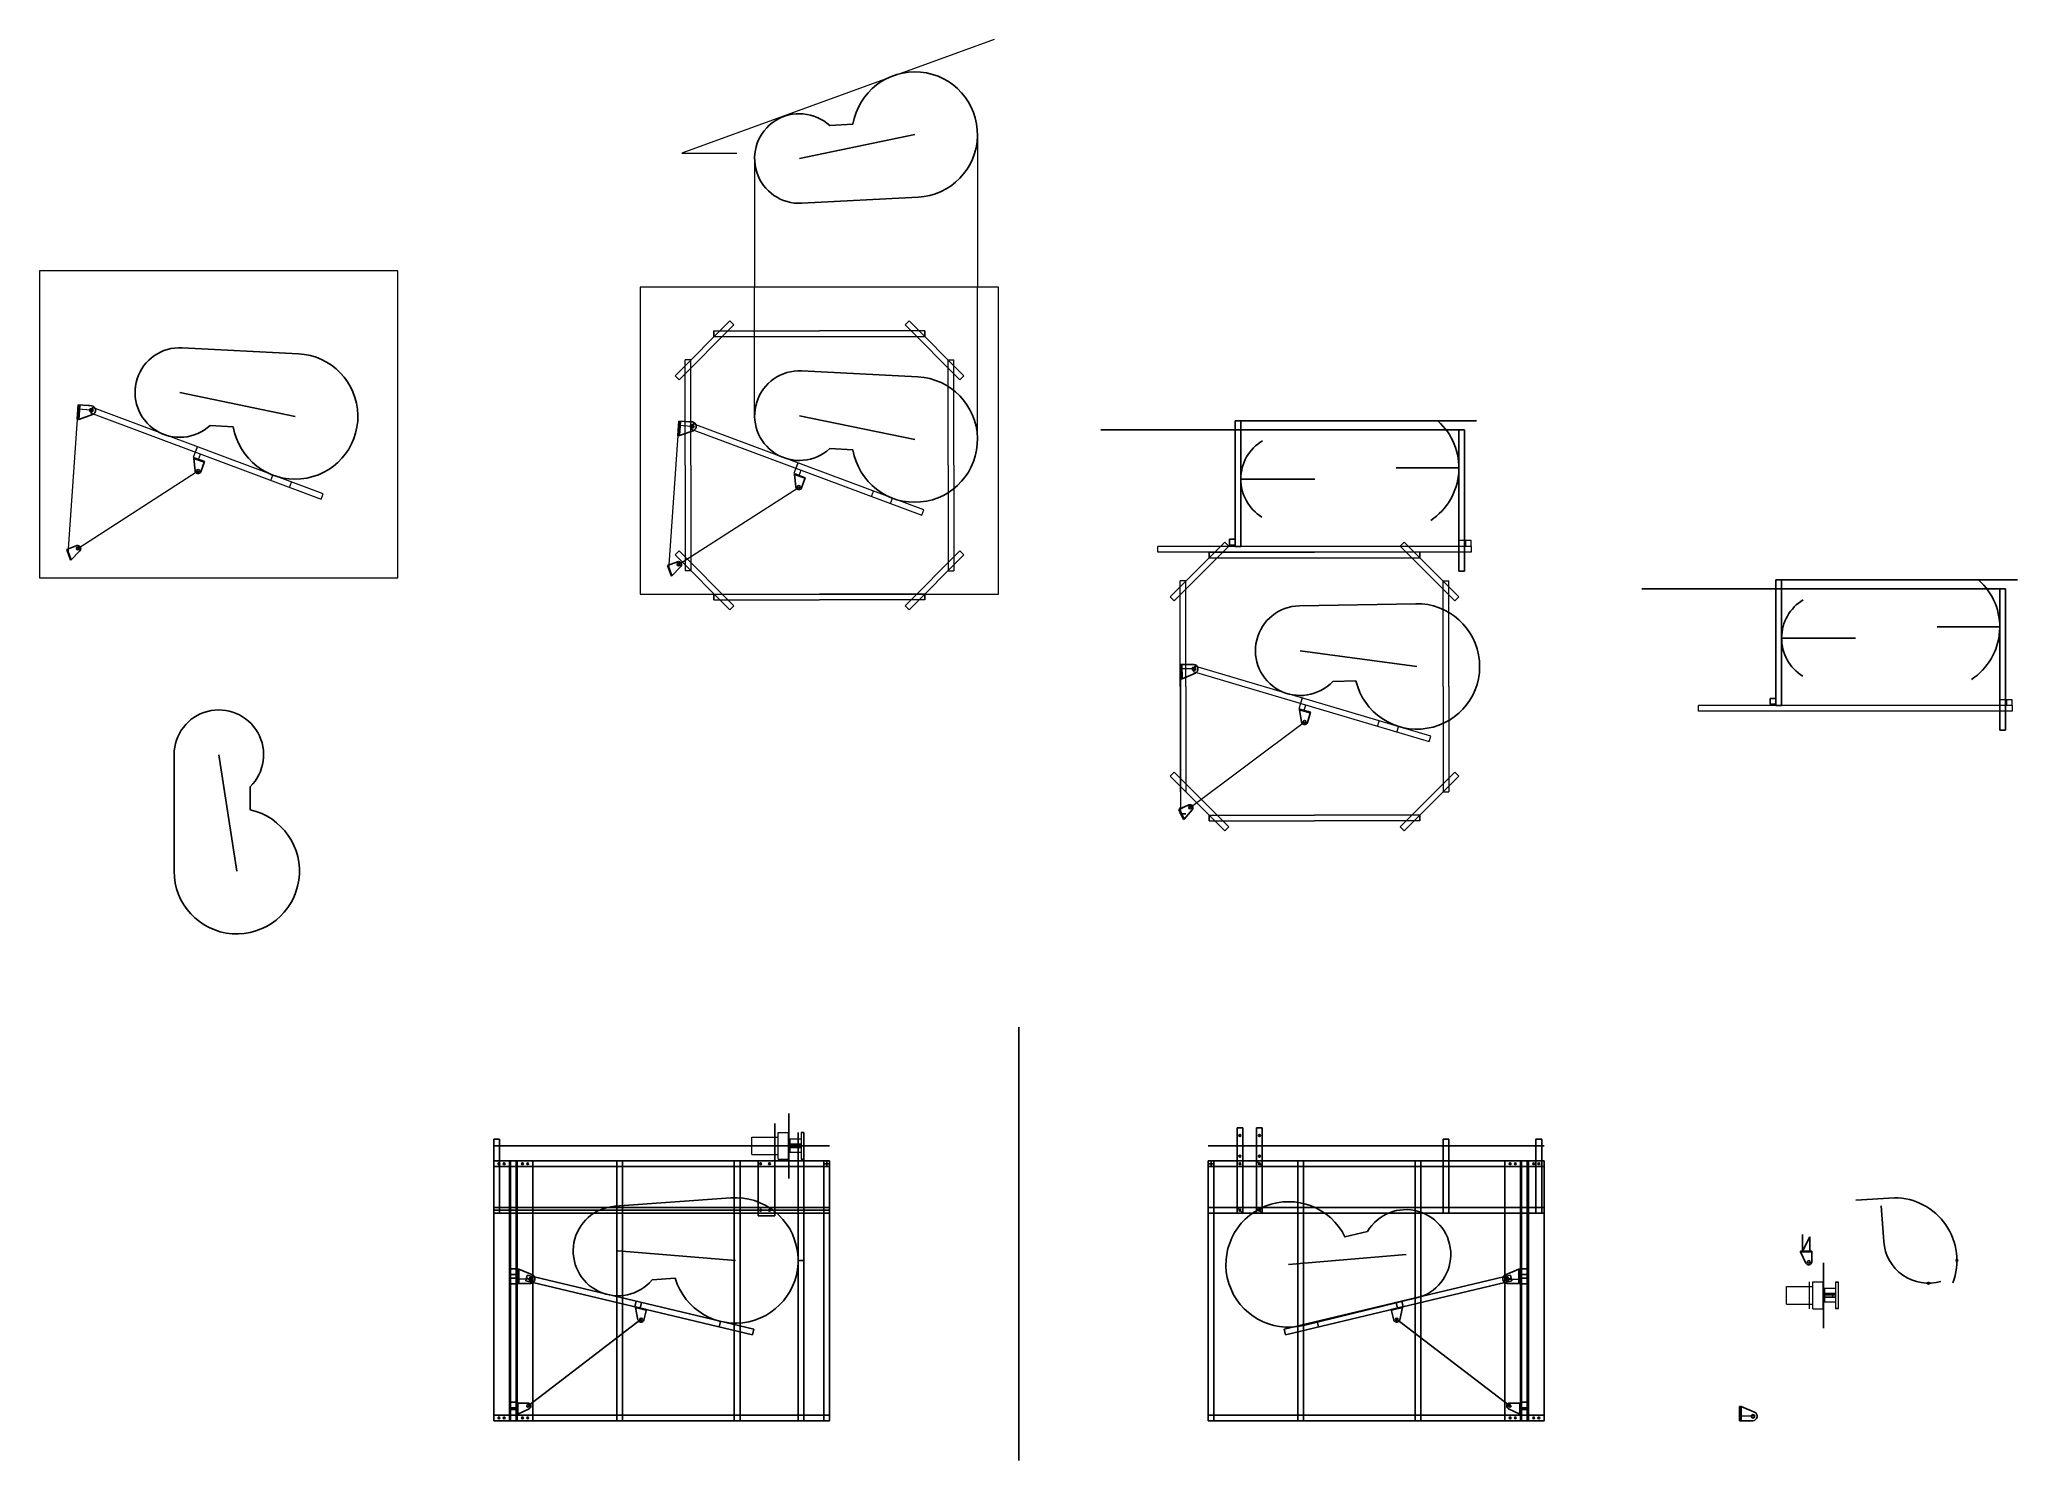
# Model space of a CAD drawing. Header units: millimetres. Extents: x -15418 to 43885, y -27590 to 23052.
# Drawn here: x -10122 to -5706, y -1183 to 1988 of the extents above; entities that cross this region are included whole.
import ezdxf

# ---------------------------------------------------------------- set-up
doc = ezdxf.new("R2010")
doc.units = ezdxf.units.MM
doc.header["$LTSCALE"] = 0.5
doc.layers.get('0').update_dxf_attribs({"lineweight": 5})
doc.layers.get('Defpoints').update_dxf_attribs({"color": 4})
for name, color, linetype in [('Layer1', 1, 'Continuous'), ('Layer2', 2, 'Continuous'), ('Layer3', 9, 'Continuous')]:
    doc.layers.add(name, color=color, linetype=linetype)
doc.layers.add('Layer5', color=51, linetype='Continuous', lineweight=5)
doc.layers.add('Layer9', color=3, linetype='Continuous', lineweight=5)
pattern_1 = [(135, (5598.1192, -25505.0982), (-1.1674333, -1.1674333), [])]
pattern_2 = [(315, (-23759.83727, 23671.51344), (0.426562166, 0.426562166), [])]
pattern_3 = [(31.589353, (-35948.9743, -9429.6872), (-0.86483941, 1.4063619), [])]

msp = doc.modelspace()

# ---------------------------------------------------------------- hatches: boundary and pattern name
at = {"layer": 'Layer1', "true_color": 0xf8d731, "transparency": 33554661}
h = msp.add_hatch(dxfattribs=at)
h.set_pattern_fill('ANSI31', color=40, scale=0.52, angle=-19.6698254)
h.set_pattern_definition([(25.3301746, (-37709.4052, -4522.3966), (-0.70635383, 1.4922685), [])])
h.paths.add_polyline_path([(-9774.8474, 1053.7678), (-9775.3523, 1052.3554), (-9771.5857, 1051.009), (-9771.0808, 1052.4214)])
h.paths.add_polyline_path([(-9756.444, 1045.5965), (-9755.9391, 1047.0089), (-9759.7057, 1048.3553), (-9760.2106, 1046.9429)])
h = msp.add_hatch(dxfattribs=at)
h.set_pattern_fill('ANSI31', color=40, scale=0.52, angle=-19.6698254)
h.set_pattern_definition([(25.3301746, (-36368.0923, -4558.3597), (-0.70635383, 1.4922685), [])])
h.paths.add_polyline_path([(-8433.5345, 1017.8047), (-8434.0394, 1016.3922), (-8430.2728, 1015.0458), (-8429.7679, 1016.4583)])
h.paths.add_polyline_path([(-8415.1311, 1009.6333), (-8414.6262, 1011.0458), (-8418.3928, 1012.3922), (-8418.8977, 1010.9797)])
h = msp.add_hatch(dxfattribs=at)
h.set_pattern_fill('ANSI31', color=40, scale=0.52, angle=-249.3653119)
h.set_pattern_definition([(155.634688, (12268.3775, -16867.5274), (-0.68112501, -1.50395137), [])])
h.paths.add_polyline_path([(-10053.5671, 828.9106), (-10052.1633, 829.4392), (-10053.5729, 833.1826), (-10054.9767, 832.654)])
h.paths.add_polyline_path([(-10059.2397, 848.231), (-10060.6434, 847.7024), (-10059.2338, 843.959), (-10057.83, 844.4876)])
h = msp.add_hatch(dxfattribs=at)
h.set_pattern_fill('ANSI31', color=40, scale=0.52, angle=-249.3653119)
h.set_pattern_definition([(155.634688, (13609.6904, -16903.4905), (-0.68112501, -1.50395137), [])])
h.paths.add_polyline_path([(-8712.2542, 792.9475), (-8710.8504, 793.4761), (-8712.2601, 797.2195), (-8713.6638, 796.6908)])
h.paths.add_polyline_path([(-8717.9268, 812.2679), (-8719.3305, 811.7393), (-8717.9209, 807.9959), (-8716.5171, 808.5245)])
h = msp.add_hatch(dxfattribs=at)
h.set_pattern_fill('ANSI31', color=40, scale=0.52, angle=-15.6703323)
h.set_pattern_definition([(29.3296677, (-34783.8118, -7017.8543), (-0.80871584, 1.43936781), [])])
h.paths.add_polyline_path([(-7306.2083, 493.1), (-7306.6134, 491.6558), (-7302.7621, 490.5754), (-7302.357, 492.0196)])
h.paths.add_polyline_path([(-7287.2798, 486.2321), (-7286.8746, 487.6764), (-7290.7259, 488.7568), (-7291.1311, 487.3125)])
h = msp.add_hatch(dxfattribs=at)
h.set_pattern_fill('ANSI31', color=40, scale=0.52, angle=-245.3658188)
h.set_pattern_definition([(159.634181, (15933.3022, -15847.0878), (-0.57456918, -1.54779561), [])])
h.paths.add_polyline_path([(-7568.5659, 249.3503), (-7567.2024, 249.9756), (-7568.8697, 253.6115), (-7570.2332, 252.9863)])
h.paths.add_polyline_path([(-7575.5722, 268.228), (-7576.9357, 267.6028), (-7575.2684, 263.9668), (-7573.9049, 264.5921)])
h = msp.add_hatch(dxfattribs=at)
h.set_pattern_fill('ANSI31', color=40, scale=0.52)
h.set_pattern_definition([(45, (-30615.1868, -15369.6082), (-1.1674333, 1.1674333), [])])
h.paths.add_polyline_path([(-6183.6015, -716.0694), (-6187.6015, -716.0694), (-6187.6015, -717.5694), (-6183.6015, -717.5694)])
h.paths.add_polyline_path([(-6167.5215, -716.0694), (-6171.5215, -716.0694), (-6171.5215, -717.5694), (-6167.5215, -717.5694)])
h = msp.add_hatch(dxfattribs=at)
h.set_pattern_fill('ANSI31', color=40, scale=0.52, angle=-13.4106471)
h.set_pattern_definition(pattern_3)
h.paths.add_polyline_path([(-8784.9942, -842.0944), (-8788.8852, -841.1667), (-8789.2331, -842.6258), (-8785.3421, -843.5535)])
h.paths.add_polyline_path([(-8769.3527, -845.8238), (-8773.2436, -844.8961), (-8773.5915, -846.3552), (-8769.7006, -847.2829)])
h = msp.add_hatch(dxfattribs=at)
h.set_pattern_fill('ANSI31', color=40, scale=0.52, angle=-13.4106471)
h.set_pattern_definition(pattern_3)
h.paths.add_polyline_path([(-7085.8218, -842.0944), (-7081.9309, -841.1667), (-7081.583, -842.6258), (-7085.4739, -843.5535)])
h.paths.add_polyline_path([(-7101.4634, -845.8238), (-7097.5724, -844.8961), (-7097.2246, -846.3552), (-7101.1155, -847.2829)])
h = msp.add_hatch(dxfattribs=at)
h.set_pattern_fill('ANSI31', color=40, scale=0.52, angle=90)
h.set_pattern_definition(pattern_1)
h.paths.add_polyline_path([(-9055.4197, -1073.5129), (-9055.4197, -1077.5129), (-9053.9197, -1077.5129), (-9053.9197, -1073.5129)])
h.paths.add_polyline_path([(-9055.4197, -1057.4329), (-9055.4197, -1061.4329), (-9053.9197, -1061.4329), (-9053.9197, -1057.4329)])
h = msp.add_hatch(dxfattribs=at)
h.set_pattern_fill('ANSI31', color=40, scale=0.52, angle=90)
h.set_pattern_definition(pattern_1)
h.paths.add_polyline_path([(-6815.3964, -1073.5129), (-6815.3964, -1077.5129), (-6816.8964, -1077.5129), (-6816.8964, -1073.5129)])
h.paths.add_polyline_path([(-6815.3964, -1057.4329), (-6815.3964, -1061.4329), (-6816.8964, -1061.4329), (-6816.8964, -1057.4329)])
at = {"layer": 'Layer2', "transparency": 33554661}
h = msp.add_hatch(dxfattribs=at)
h.set_pattern_fill('ANSI31', color=256, scale=0.19, angle=-94.0218683)
h.set_pattern_definition([(310.9781317, (-22994.6855, 26512.30415), (0.455429575, 0.395593812), [])])
h.paths.add_polyline_path([(-10037.4826, 1149.2308), (-10033.8092, 1149.0102), (-10034.1688, 1143.021), (-10037.8422, 1143.2415)])
h.paths.add_polyline_path([(-10032.9472, 1163.3643), (-10036.6206, 1163.5849), (-10036.4456, 1166.4996), (-10036.261, 1169.5741), (-10032.5876, 1169.3535)])
h = msp.add_hatch(dxfattribs=at)
h.set_pattern_fill('ANSI31', color=256, scale=0.19, angle=-94.0218683)
h.set_pattern_definition([(310.9781317, (-21653.37263, 26476.341), (0.455429575, 0.395593812), [])])
h.paths.add_polyline_path([(-8696.1697, 1113.2676), (-8692.4963, 1113.047), (-8692.8559, 1107.0578), (-8696.5293, 1107.2784)])
h.paths.add_polyline_path([(-8691.6343, 1127.4012), (-8695.3077, 1127.6218), (-8695.1327, 1130.5365), (-8694.9481, 1133.611), (-8691.2747, 1133.3904)])
h = msp.add_hatch(dxfattribs=at)
h.set_pattern_fill('ANSI31', color=256, scale=0.19, angle=-90.0223753)
h.set_pattern_definition([(314.9776247, (-22269.5247, 24967.5837), (0.426728715, 0.426395551), [])])
h.paths.add_polyline_path([(-7574.8622, 570.0123), (-7571.1823, 570.0484), (-7571.1234, 564.0487), (-7574.8032, 564.0125)])
h.paths.add_polyline_path([(-7571.3236, 584.4277), (-7575.0035, 584.3916), (-7575.0322, 587.3114), (-7575.0624, 590.3913), (-7571.3826, 590.4274)])
h = msp.add_hatch(dxfattribs=at)
h.set_pattern_fill('ANSI31', color=256, scale=0.19, angle=-90)
h.set_pattern_definition(pattern_2)
h.paths.add_polyline_path([(-9055.4197, -765.018), (-9051.7397, -765.018), (-9051.7397, -759.018), (-9055.4197, -759.018)])
h.paths.add_polyline_path([(-9051.7397, -779.398), (-9055.4197, -779.398), (-9055.4197, -782.318), (-9055.4197, -785.398), (-9051.7397, -785.398)])
h = msp.add_hatch(dxfattribs=at)
h.set_pattern_fill('ANSI31', color=256, scale=0.19, angle=-90)
h.set_pattern_definition(pattern_2)
h.paths.add_polyline_path([(-6815.3964, -765.018), (-6819.0764, -765.018), (-6819.0764, -759.018), (-6815.3964, -759.018)])
h.paths.add_polyline_path([(-6819.0764, -779.398), (-6815.3964, -779.398), (-6815.3964, -782.318), (-6815.3964, -785.398), (-6819.0764, -785.398)])
at = {"layer": 'Layer2'}
h = msp.add_hatch(dxfattribs=at)
h.set_pattern_fill('ANSI31', color=256, scale=0.19, angle=-90)
h.set_pattern_definition([(315, (-21031.11936, 23365.1418), (0.426562166, 0.426562166), [])])
h.paths.add_polyline_path([(-6326.7018, -1071.3897), (-6323.0218, -1071.3897), (-6323.0218, -1065.3897), (-6326.7018, -1065.3897)])
h.paths.add_polyline_path([(-6323.0218, -1085.7697), (-6326.7018, -1085.7697), (-6326.7018, -1088.6897), (-6326.7018, -1091.7697), (-6323.0218, -1091.7697)])

# ---------------------------------------------------------------- linework, layer by layer
at = {"transparency": 33554661}
for p, q in [((-8027.8675, 1775.9492), (-8027.8675, 1435.5341)), ((-8687.7224, 1734.2446), (-8565.4302, 1734.2446)), ((-8525.4423, 1722.5146), (-8525.4423, 1435.5341)), ((-8525.4423, 1148.5536), (-8525.4423, 1435.5341)), ((-8027.8675, 1095.1189), (-8027.8675, 1435.5341)), ((-10006.4199, 1160.6894), (-10036.6668, 1162.8161)), ((-10004.1967, 1166.6375), (-10008.643, 1154.7413)), ((-10008.643, 1154.7413), (-9493.4531, 962.1813)), ((-9489.0067, 974.0775), (-10004.1967, 1166.6375)), ((-10038.0052, 1140.5264), (-10059.0464, 841.2652)), ((-8696.6924, 1104.5633), (-8717.7335, 805.3021)), ((-8665.107, 1124.7263), (-8695.3539, 1126.853)), ((-8662.8838, 1130.6744), (-8667.3302, 1118.7782)), ((-8667.3302, 1118.7782), (-8152.1403, 926.2182)), ((-8147.6939, 938.1144), (-8662.8838, 1130.6744)), ((-9770.0194, 1079.1102), (-9774.4658, 1067.214)), ((-9771.1868, 1076.0408), (-9773.3368, 1070.0659)), ((-10036.4954, 852.2253), (-9769.1369, 1024.3981)), ((-9605.8582, 1004.1944), (-9601.4118, 1016.0906)), ((-8428.7066, 1043.1471), (-8433.1529, 1031.2509)), ((-8429.8739, 1040.0777), (-8432.0239, 1034.1028)), ((-9563.7063, 988.4395), (-9559.2599, 1000.3357)), ((-9493.4531, 962.1813), (-9489.0067, 974.0775)), ((-8695.1825, 816.2622), (-8427.8241, 988.435)), ((-8264.5453, 968.2313), (-8260.0989, 980.1275)), ((-8222.3934, 952.4764), (-8217.947, 964.3726)), ((-8152.1403, 926.2182), (-8147.6939, 938.1144)), ((-6925.3989, 856.9218), (-7625.3989, 856.9218)), ((-7625.3989, 844.2218), (-7625.3989, 856.9218)), ((-6925.3989, 844.2218), (-7625.3989, 844.2218)), ((-6940.2014, 869.6218), (-6952.9014, 869.6218)), ((-6952.9014, 869.6218), (-6952.9014, 856.9218)), ((-6940.2014, 856.9218), (-6940.2014, 869.6218)), ((-6925.3989, 869.6218), (-6938.0989, 869.6218)), ((-6938.0989, 869.6218), (-6938.0989, 856.9218)), ((-6925.3989, 856.9218), (-6925.3989, 869.6218)), ((-6925.3989, 856.9218), (-6925.3989, 844.2218)), ((-7544.6743, 583.6096), (-7574.9959, 583.6214)), ((-7542.8714, 589.6982), (-7546.4772, 577.5209)), ((-7546.4772, 577.5209), (-7019.1114, 421.3631)), ((-7015.5055, 433.5405), (-7542.8714, 589.6982)), ((-7574.7765, 561.2927), (-7574.8936, 261.2927)), ((-7303.1596, 518.7174), (-7306.7655, 506.5401)), ((-5717.8532, 501.975), (-6417.8532, 501.975)), ((-6417.8532, 489.275), (-6417.8532, 501.975)), ((-5717.8532, 489.275), (-6417.8532, 489.275)), ((-5732.6557, 514.675), (-5745.3557, 514.675)), ((-5745.3557, 514.675), (-5745.3557, 501.975)), ((-5732.6557, 501.975), (-5732.6557, 514.675)), ((-5717.8532, 514.675), (-5730.5532, 514.675)), ((-5730.5532, 514.675), (-5730.5532, 501.975)), ((-5717.8532, 501.975), (-5717.8532, 514.675)), ((-5717.8532, 501.975), (-5717.8532, 489.275)), ((-7553.1619, 273.799), (-7298.4633, 464.2001)), ((-7134.4344, 454.5384), (-7130.9145, 466.7408)), ((-7091.1974, 442.0662), (-7087.6774, 454.2687)), ((-7019.1356, 421.2793), (-7015.6156, 433.4817)), ((-7575.0909, 260.0382), (-7575.0909, 273.9682)), ((-8531.8697, -461.5187), (-8472.8697, -461.5187)), ((-8531.8697, -500.5187), (-8531.8697, -461.5187)), ((-8480.1197, -511.0187), (-8480.1197, -451.0187)), ((-8472.8697, -511.0187), (-8472.8697, -451.0187)), ((-8472.8697, -451.0187), (-8449.8697, -451.0187)), ((-8449.8697, -511.0187), (-8449.8697, -451.0187)), ((-8448.8697, -477.0187), (-8427.8697, -477.0187)), ((-8448.8697, -481.0187), (-8446.8697, -481.0187)), ((-8448.8697, -485.0187), (-8427.8697, -485.0187)), ((-8446.8697, -466.0187), (-8446.8697, -496.0187)), ((-8421.8697, -466.0187), (-8446.8697, -466.0187)), ((-8421.8697, -481.0187), (-8446.8697, -481.0187)), ((-8427.8697, -485.0187), (-8427.8697, -477.0187)), ((-8421.8697, -451.5187), (-8421.8697, -510.5187)), ((-8415.8697, -510.5187), (-8415.8697, -451.5187)), ((-8531.8697, -500.5187), (-8472.8697, -500.5187)), ((-8472.8697, -511.0187), (-8449.8697, -511.0187)), ((-8421.8697, -496.0187), (-8446.8697, -496.0187)), ((-9021.0997, -778.318), (-9055.4197, -778.318)), ((-6849.7164, -778.318), (-6815.3964, -778.318)), ((-6169.9978, -844.5882), (-6169.9978, -784.5882)), ((-6162.7478, -844.5882), (-6162.7478, -784.5882)), ((-6162.7478, -784.5882), (-6139.7478, -784.5882)), ((-6139.7478, -844.5882), (-6139.7478, -784.5882)), ((-6111.7478, -785.0882), (-6111.7478, -844.0882)), ((-6105.7478, -844.0882), (-6105.7478, -785.0882)), ((-6221.7478, -795.0882), (-6162.7478, -795.0882)), ((-6221.7478, -834.0882), (-6221.7478, -795.0882)), ((-6221.7478, -834.0882), (-6162.7478, -834.0882)), ((-6138.7478, -810.5882), (-6117.7478, -810.5882)), ((-6138.7478, -814.5882), (-6136.7478, -814.5882)), ((-6138.7478, -818.5882), (-6117.7478, -818.5882)), ((-6136.7478, -799.5882), (-6136.7478, -829.5882)), ((-6111.7478, -799.5882), (-6136.7478, -799.5882)), ((-6111.7478, -814.5882), (-6136.7478, -814.5882)), ((-6111.7478, -829.5882), (-6136.7478, -829.5882)), ((-6117.7478, -818.5882), (-6117.7478, -810.5882)), ((-6162.7478, -844.5882), (-6139.7478, -844.5882))]:
    msp.add_line(p, q, dxfattribs=at)
msp.add_line((-6292.3818, -1084.6897), (-6326.7018, -1084.6897))
at = {"layer": 'Defpoints', "transparency": 33554661}
for centre in [(-7441.8832, -458.0187), (-7398.2832, -458.0187), (-7441.8832, -504.0187), (-7398.2832, -504.0187)]:
    msp.add_circle(centre, 2.15, dxfattribs=at)
at = {"layer": 'Layer1', "transparency": 33554661}
for p, q in [((-8167.8675, 1775.9492), (-8425.4423, 1722.5146)), ((-8357.7557, 1796.1252), (-8305.9877, 1798.8145)), ((-8160.6045, 1636.1377), (-8420.2544, 1622.6492)), ((-9544.0693, 1286.6484), (-9803.7191, 1300.1369)), ((-8160.7374, 1235.1572), (-8420.3972, 1248.4522)), ((-9551.3323, 1146.837), (-9808.907, 1200.2716)), ((-10038.0052, 1140.5264), (-10036.0872, 1172.468)), ((-10037.4826, 1149.2308), (-10033.8092, 1149.0102)), ((-10037.0462, 1156.4972), (-10033.3728, 1156.2766)), ((-10036.4456, 1166.4996), (-10036.9251, 1158.514)), ((-10036.6206, 1163.5849), (-10032.9472, 1163.3643)), ((-10036.261, 1169.5741), (-10032.5876, 1169.3535)), ((-10036.0872, 1172.468), (-10012.5296, 1171.0533)), ((-10034.3278, 1140.3733), (-10032.4138, 1172.2474)), ((-10034.3278, 1140.3733), (-10003.6471, 1150.8889)), ((-10012.5296, 1171.0533), (-10010.5332, 1170.9335)), ((-10005.8217, 1170.6505), (-10010.5332, 1170.9335)), ((-8167.8962, 1095.3404), (-8425.5107, 1148.583)), ((-10038.0052, 1140.5264), (-10034.3278, 1140.3733)), ((-10037.8422, 1143.2415), (-10034.1688, 1143.021)), ((-9741.2204, 1126.661), (-9689.4525, 1123.9717)), ((-8696.6924, 1104.5633), (-8694.7743, 1136.5048)), ((-8696.6924, 1104.5633), (-8693.0149, 1104.4102)), ((-8696.5293, 1107.2784), (-8692.8559, 1107.0578)), ((-8696.1697, 1113.2676), (-8692.4963, 1113.047)), ((-8695.7333, 1120.5341), (-8692.06, 1120.3135)), ((-8695.1327, 1130.5365), (-8695.6122, 1122.5509)), ((-8695.3077, 1127.6218), (-8691.6343, 1127.4012)), ((-8694.9481, 1133.611), (-8691.2747, 1133.3904)), ((-8694.7743, 1136.5048), (-8671.2167, 1135.0902)), ((-8693.0149, 1104.4102), (-8691.1009, 1136.2842)), ((-8693.0149, 1104.4102), (-8662.3342, 1114.9258)), ((-8671.2167, 1135.0902), (-8669.2203, 1134.9703)), ((-8664.5088, 1134.6874), (-8669.2203, 1134.9703)), ((-6940.2014, 1116.9218), (-7752.3287, 1116.9218)), ((-7452.6989, 856.9218), (-7452.6989, 1136.9218)), ((-7439.9989, 1136.9218), (-7452.6989, 1136.9218)), ((-7442.6989, 1136.9218), (-6913.415, 1136.9218)), ((-7439.9989, 856.9218), (-7439.9989, 1136.9218)), ((-6952.9014, 801.9218), (-6952.9014, 1116.9218)), ((-6940.2014, 1116.9218), (-6952.9014, 1116.9218)), ((-6940.2014, 1116.9218), (-6940.2014, 801.9218)), ((-8357.7693, 1075.0229), (-8305.9993, 1072.3722)), ((-9777.1638, 1054.5959), (-9777.6687, 1053.1834)), ((-9777.6687, 1053.1834), (-9774.9402, 1025.7045)), ((-9777.6687, 1053.1834), (-9754.1275, 1044.7684)), ((-9753.6226, 1046.1809), (-9777.1638, 1054.5959)), ((-9774.8474, 1053.7678), (-9775.3523, 1052.3554)), ((-9772.9641, 1053.0946), (-9773.469, 1051.6822)), ((-9771.0808, 1052.4214), (-9771.5857, 1051.009)), ((-9753.6226, 1046.1809), (-9761.7414, 1023.4683)), ((-9759.7057, 1048.3553), (-9760.2106, 1046.9429)), ((-9755.9391, 1047.0089), (-9756.444, 1045.5965)), ((-8435.851, 1018.6327), (-8436.3559, 1017.2203)), ((-8436.3559, 1017.2203), (-8433.6273, 989.7414)), ((-8436.3559, 1017.2203), (-8412.8147, 1008.8053)), ((-8412.3098, 1010.2178), (-8435.851, 1018.6327)), ((-8433.5345, 1017.8047), (-8434.0394, 1016.3922)), ((-8431.6512, 1017.1315), (-8432.1561, 1015.719)), ((-8429.7679, 1016.4583), (-8430.2728, 1015.0458)), ((-8412.3098, 1010.2178), (-8420.4285, 987.5052)), ((-8418.3928, 1012.3922), (-8418.8977, 1010.9797)), ((-8414.6262, 1011.0458), (-8415.1311, 1009.6333)), ((-10061.5103, 850.0046), (-10038.9377, 858.5047)), ((-10061.5103, 850.0046), (-10052.7001, 826.6084)), ((-10060.6434, 847.7024), (-10059.2397, 848.231)), ((-10051.2964, 827.137), (-10060.1066, 850.5332)), ((-10059.2338, 843.959), (-10057.83, 844.4876)), ((-10051.2964, 827.137), (-10032.1055, 846.9926)), ((-10030.709, 854.5295), (-10030.5046, 853.9867)), ((-7452.6989, 872.6218), (-7465.3989, 872.6218)), ((-7465.3989, 872.6218), (-7465.3989, 859.9218)), ((-7452.6989, 859.9218), (-7465.3989, 859.9218)), ((-7439.9989, 856.9218), (-7452.6989, 856.9218)), ((-10054.9767, 832.654), (-10053.5729, 833.1826)), ((-10054.2719, 830.7823), (-10052.8681, 831.3109)), ((-10053.5671, 828.9106), (-10052.1633, 829.4392)), ((-10052.7001, 826.6084), (-10051.2964, 827.137)), ((-8720.1975, 814.0414), (-8697.6249, 822.5415)), ((-8720.1975, 814.0414), (-8711.3873, 790.6453)), ((-8719.3305, 811.7393), (-8717.9268, 812.2679)), ((-8709.9835, 791.1739), (-8718.7937, 814.57)), ((-8717.9209, 807.9959), (-8716.5171, 808.5245)), ((-8713.6638, 796.6908), (-8712.2601, 797.2195)), ((-8712.959, 794.8191), (-8711.5552, 795.3478)), ((-8709.9835, 791.1739), (-8690.7926, 811.0295)), ((-8689.3961, 818.5664), (-8689.1917, 818.0236)), ((-6940.2014, 801.9218), (-6952.9014, 801.9218)), ((-8712.2542, 792.9475), (-8710.8504, 793.4761)), ((-8711.3873, 790.6453), (-8709.9835, 791.1739)), ((-5732.6557, 761.975), (-6544.783, 761.975)), ((-6245.1532, 501.975), (-6245.1532, 781.975)), ((-6232.4532, 781.975), (-6245.1532, 781.975)), ((-6235.1532, 781.975), (-5705.8693, 781.975)), ((-6232.4532, 501.975), (-6232.4532, 781.975)), ((-5745.3557, 446.975), (-5745.3557, 761.975)), ((-5732.6557, 761.975), (-5745.3557, 761.975)), ((-5732.6557, 761.975), (-5732.6557, 446.975)), ((-7049.2353, 728.9501), (-7309.1901, 724.1021)), ((-7046.6248, 588.9745), (-7307.3255, 624.1195)), ((-7575.0909, 593.2902), (-7551.4921, 593.5221)), ((-7574.7765, 561.2927), (-7575.0909, 593.2902)), ((-7575.0624, 590.3913), (-7571.3826, 590.4274)), ((-7575.0322, 587.3114), (-7574.9535, 579.3118)), ((-7575.0035, 584.3916), (-7571.3236, 584.4277)), ((-7574.9337, 577.2914), (-7571.2539, 577.3276)), ((-7571.0973, 561.3964), (-7571.4111, 593.3264)), ((-7551.4921, 593.5221), (-7549.4921, 593.5418)), ((-7544.7724, 593.5882), (-7549.4921, 593.5418)), ((-7574.8622, 570.0123), (-7571.1823, 570.0484)), ((-7574.8032, 564.0125), (-7571.1234, 564.0487)), ((-7574.7765, 561.2927), (-7571.0973, 561.3964)), ((-7571.0973, 561.3964), (-7541.2247, 574.0263)), ((-7234.6184, 555.4633), (-7182.7896, 556.4299)), ((-7308.5768, 493.7645), (-7308.982, 492.3202)), ((-7308.982, 492.3202), (-7304.3435, 465.0986)), ((-7308.982, 492.3202), (-7284.9112, 485.5677)), ((-7284.5061, 487.0119), (-7308.5768, 493.7645)), ((-7306.2083, 493.1), (-7306.6134, 491.6558)), ((-7304.2826, 492.5598), (-7304.6878, 491.1156)), ((-7302.357, 492.0196), (-7302.7621, 490.5754)), ((-7290.7259, 488.7568), (-7291.1311, 487.3125)), ((-7284.5061, 487.0119), (-7291.0209, 463.7884)), ((-7286.8746, 487.6764), (-7287.2798, 486.2321)), ((-6245.1532, 517.675), (-6257.8532, 517.675)), ((-6257.8532, 517.675), (-6257.8532, 504.975)), ((-6245.1532, 504.975), (-6257.8532, 504.975)), ((-6232.4532, 501.975), (-6245.1532, 501.975)), ((-5732.6557, 446.975), (-5745.3557, 446.975)), ((-9821.74, 131.9009), (-9821.74, 391.9009)), ((-9681.74, 131.9009), (-9721.74, 391.9009)), ((-9651.74, 320.4867), (-9651.74, 268.6489)), ((-7577.9611, 269.8389), (-7556.0363, 279.8927)), ((-7577.9611, 269.8389), (-7567.5405, 247.1142)), ((-7576.9357, 267.6028), (-7575.5722, 268.228)), ((-7566.177, 247.7395), (-7576.5976, 270.4641)), ((-7569.7127, 275.3518), (-7569.5083, 274.809)), ((-7566.177, 247.7395), (-7548.4178, 268.8852)), ((-7575.2684, 263.9668), (-7573.9049, 264.5921)), ((-7570.2332, 252.9863), (-7568.8697, 253.6115)), ((-7569.3996, 251.1683), (-7568.0361, 251.7935)), ((-7568.5659, 249.3503), (-7567.2024, 249.9756)), ((-7567.5405, 247.1142), (-7566.177, 247.7395)), ((-7448.2332, -631.0187), (-7448.2332, -441.0187)), ((-7448.2332, -441.0187), (-7435.5332, -441.0187)), ((-7435.5332, -441.0187), (-7435.5332, -631.0187)), ((-7404.6332, -441.0187), (-7404.6332, -631.0187)), ((-7404.6332, -441.0187), (-7391.9332, -441.0187)), ((-7391.9332, -441.0187), (-7391.9332, -631.0187)), ((-9108.1197, -631.0187), (-9108.1197, -466.0187)), ((-9108.1197, -466.0187), (-9095.4197, -466.0187)), ((-9108.1197, -481.0187), (-8358.1197, -481.0187)), ((-9095.4197, -466.0187), (-9095.4197, -631.0187)), ((-8415.8697, -451.5187), (-8421.8697, -451.5187)), ((-6762.6964, -481.0187), (-7512.6964, -481.0187)), ((-7443.8832, -458.0187), (-7439.8832, -458.0187)), ((-7441.8832, -456.0187), (-7441.8832, -460.0187)), ((-7400.2832, -458.0187), (-7396.2832, -458.0187)), ((-7398.2832, -456.0187), (-7398.2832, -460.0187)), ((-6988.1322, -631.0187), (-6988.1322, -466.0187)), ((-6975.4322, -631.0187), (-6975.4322, -466.0187)), ((-6768.1322, -466.0187), (-6780.8322, -466.0187)), ((-6780.8322, -466.0187), (-6780.8322, -631.0187)), ((-6768.1322, -631.0187), (-6768.1322, -466.0187)), ((-9108.1197, -514.6687), (-8358.1197, -514.6687)), ((-9108.1197, -514.6687), (-9108.1197, -527.3687)), ((-9108.1197, -527.3687), (-8358.1197, -527.3687)), ((-9094.3197, -521.0187), (-9098.3197, -521.0187)), ((-9096.3197, -523.0187), (-9096.3197, -519.0187)), ((-9082.7197, -521.0187), (-9086.7197, -521.0187)), ((-9084.7197, -523.0187), (-9084.7197, -519.0187)), ((-9041.8197, -521.0187), (-9045.8197, -521.0187)), ((-9043.8197, -523.0187), (-9043.8197, -519.0187)), ((-9030.2197, -521.0187), (-9034.2197, -521.0187)), ((-9032.2197, -523.0187), (-9032.2197, -519.0187)), ((-8833.0048, -1094.6687), (-8833.0048, -514.6687)), ((-8820.3048, -1094.6687), (-8820.3048, -514.6687)), ((-8570.7995, -1094.6687), (-8570.7995, -514.6687)), ((-8558.0995, -1094.6687), (-8558.0995, -514.6687)), ((-8421.8697, -510.5187), (-8415.8697, -510.5187)), ((-8370.8197, -1094.6687), (-8370.8197, -514.6687)), ((-8358.1197, -521.0187), (-8370.8197, -521.0187)), ((-8358.1197, -514.6687), (-8364.4697, -514.6687)), ((-8364.4697, -514.6687), (-8364.4697, -527.3687)), ((-8358.1197, -514.6687), (-8358.1197, -527.3687)), ((-8358.1197, -514.6687), (-8358.1197, -1094.6687)), ((-6762.6964, -514.6687), (-7512.6964, -514.6687)), ((-7512.6964, -514.6687), (-7512.6964, -527.3687)), ((-7512.6964, -514.6687), (-7512.6964, -1094.6687)), ((-7512.6964, -514.6687), (-7506.3464, -514.6687)), ((-7512.6964, -521.0187), (-7499.9964, -521.0187)), ((-6762.6964, -527.3687), (-7512.6964, -527.3687)), ((-7506.3464, -514.6687), (-7506.3464, -527.3687)), ((-7499.9964, -1094.6687), (-7499.9964, -514.6687)), ((-7443.8832, -504.0187), (-7439.8832, -504.0187)), ((-7443.8832, -521.0187), (-7439.8832, -521.0187)), ((-7441.8832, -502.0187), (-7441.8832, -506.0187)), ((-7441.8832, -519.0187), (-7441.8832, -523.0187)), ((-7404.6332, -514.6687), (-7391.9332, -527.3687)), ((-7400.2832, -504.0187), (-7396.2832, -504.0187)), ((-7400.2832, -521.0187), (-7396.2832, -521.0187)), ((-7398.2832, -502.0187), (-7398.2832, -506.0187)), ((-7398.2832, -519.0187), (-7398.2832, -523.0187)), ((-7312.7165, -1094.6687), (-7312.7165, -514.6687)), ((-7300.0165, -1094.6687), (-7300.0165, -514.6687)), ((-7050.5113, -1094.6687), (-7050.5113, -514.6687)), ((-7037.8113, -1094.6687), (-7037.8113, -514.6687)), ((-6840.5964, -521.0187), (-6836.5964, -521.0187)), ((-6838.5964, -523.0187), (-6838.5964, -519.0187)), ((-6828.9964, -521.0187), (-6824.9964, -521.0187)), ((-6826.9964, -523.0187), (-6826.9964, -519.0187)), ((-6788.0964, -521.0187), (-6784.0964, -521.0187)), ((-6786.0964, -523.0187), (-6786.0964, -519.0187)), ((-6776.4964, -521.0187), (-6772.4964, -521.0187)), ((-6774.4964, -523.0187), (-6774.4964, -519.0187)), ((-6762.6964, -514.6687), (-6762.6964, -527.3687)), ((-8578.4095, -597.1386), (-8837.7346, -615.8596)), ((-5980.7132, -596.7752), (-6066.4112, -602.5975)), ((-5980.7132, -596.7752), (-6066.4112, -602.5975)), ((-6004.3153, -694.4421), (-6010.0774, -614.6249)), ((-6004.3147, -694.4412), (-6010.0763, -614.624)), ((-9108.1197, -618.3187), (-8358.1197, -618.3187)), ((-9108.1197, -624.6687), (-8358.1197, -624.6687)), ((-9108.1197, -631.0187), (-8358.1197, -631.0187)), ((-9095.4197, -631.0187), (-9108.1197, -631.0187)), ((-6762.6964, -618.3187), (-7512.6964, -618.3187)), ((-6762.6964, -631.0187), (-7512.6964, -631.0187)), ((-7448.2332, -618.3187), (-7435.5332, -631.0187)), ((-7443.8832, -624.6687), (-7439.8832, -624.6687)), ((-7441.8832, -622.6687), (-7441.8832, -626.6687)), ((-7404.6332, -618.3187), (-7391.9332, -631.0187)), ((-7400.2832, -624.6687), (-7396.2832, -624.6687)), ((-7398.2832, -622.6687), (-7398.2832, -626.6687)), ((-6775.3964, -631.0187), (-6762.6964, -631.0187)), ((-6185.6015, -716.0694), (-6185.6015, -679.1773)), ((-6169.5215, -683.7728), (-6185.6015, -716.0694)), ((-6169.5215, -716.0694), (-6169.5215, -683.7728)), ((-8568.3289, -736.7752), (-8830.5342, -715.6)), ((-7333.1832, -745.7178), (-7071.0743, -723.381)), ((-6165.0615, -716.0694), (-6190.0615, -716.0694)), ((-6190.0615, -716.0694), (-6190.0615, -717.5694)), ((-6190.0615, -717.5694), (-6178.2427, -742.5264)), ((-6190.0615, -717.5694), (-6165.0615, -717.5694)), ((-6187.6015, -716.0694), (-6187.6015, -717.5694)), ((-6185.6015, -716.0694), (-6185.6015, -717.5694)), ((-6183.6015, -716.0694), (-6183.6015, -717.5694)), ((-6171.6815, -746.4894), (-6172.2615, -746.4894)), ((-6171.5215, -716.0694), (-6171.5215, -717.5694)), ((-6171.5215, -716.0694), (-6167.5215, -716.0694)), ((-6167.5215, -716.0694), (-6167.5215, -717.5694)), ((-6165.0615, -716.0694), (-6165.0615, -740.1894)), ((-9057.9197, -755.7697), (-9070.6197, -755.7697)), ((-9070.6197, -755.7697), (-9070.6197, -768.4697)), ((-9070.6197, -768.4697), (-9057.9197, -768.4697)), ((-9070.6197, -788.7697), (-9070.6197, -776.0697)), ((-9070.6197, -776.0697), (-9057.9197, -776.0697)), ((-9057.9197, -788.7697), (-9070.6197, -788.7697)), ((-9057.9197, -768.4697), (-9057.9197, -755.7697)), ((-9057.9197, -776.0697), (-9057.9197, -782.4197)), ((-9057.9197, -782.4197), (-9057.9197, -788.7697)), ((-9055.4197, -756.298), (-9055.4197, -788.2971)), ((-9055.4197, -756.298), (-9051.7397, -756.3656)), ((-9055.4197, -759.018), (-9051.7397, -759.018)), ((-9055.4197, -759.018), (-9055.4197, -765.018)), ((-9055.4197, -765.018), (-9051.7397, -765.018)), ((-9055.4197, -772.2976), (-9051.7397, -772.2976)), ((-9055.4197, -782.318), (-9055.4197, -774.318)), ((-9055.4197, -779.398), (-9051.7397, -779.398)), ((-9055.4197, -785.398), (-9051.7397, -785.398)), ((-9055.4197, -788.2971), (-9031.8197, -788.2971)), ((-9051.7397, -756.3656), (-9051.7397, -788.2971)), ((-9051.7397, -756.3656), (-9021.7444, -768.7014)), ((-9036.2997, -782.1756), (-9033.3543, -769.8219)), ((-8530.4787, -902.7785), (-9036.2997, -782.1756)), ((-9034.827, -775.9987), (-9025.0997, -778.318)), ((-9033.3543, -769.8219), (-8527.5332, -890.4248)), ((-9031.8197, -788.2971), (-9029.8197, -788.2971)), ((-9025.0997, -788.2971), (-9029.8197, -788.2971)), ((-9026.5724, -784.4949), (-9023.6269, -772.1412)), ((-8754.265, -780.2762), (-8702.5618, -776.5437)), ((-6837.4618, -769.8219), (-7343.2829, -890.4248)), ((-7340.3374, -902.7785), (-6834.5163, -782.1756)), ((-6819.0764, -756.3656), (-6849.0716, -768.7014)), ((-6844.2436, -784.4949), (-6847.1891, -772.1412)), ((-6835.9891, -775.9987), (-6845.7164, -778.318)), ((-6845.7164, -788.2971), (-6840.9964, -788.2971)), ((-6838.9964, -788.2971), (-6840.9964, -788.2971)), ((-6815.3964, -788.2971), (-6838.9964, -788.2971)), ((-6834.5163, -782.1756), (-6837.4618, -769.8219)), ((-6815.3964, -756.298), (-6819.0764, -756.3656)), ((-6819.0764, -756.3656), (-6819.0764, -788.2971)), ((-6815.3964, -759.018), (-6819.0764, -759.018)), ((-6815.3964, -765.018), (-6819.0764, -765.018)), ((-6815.3964, -772.2976), (-6819.0764, -772.2976)), ((-6815.3964, -779.398), (-6819.0764, -779.398)), ((-6815.3964, -785.398), (-6819.0764, -785.398)), ((-6815.3964, -756.298), (-6815.3964, -788.2971)), ((-6815.3964, -759.018), (-6815.3964, -765.018)), ((-6815.3964, -782.318), (-6815.3964, -774.318)), ((-6812.8964, -755.7697), (-6800.1964, -755.7697)), ((-6812.8964, -768.4697), (-6812.8964, -755.7697)), ((-6800.1964, -768.4697), (-6812.8964, -768.4697)), ((-6800.1964, -776.0697), (-6812.8964, -776.0697)), ((-6812.8964, -776.0697), (-6812.8964, -782.4197)), ((-6812.8964, -782.4197), (-6812.8964, -788.7697)), ((-6812.8964, -788.7697), (-6800.1964, -788.7697)), ((-6800.1964, -755.7697), (-6800.1964, -768.4697)), ((-6800.1964, -788.7697), (-6800.1964, -776.0697)), ((-6105.7478, -785.0882), (-6111.7478, -785.0882)), ((-8793.1165, -840.1578), (-8790.1711, -827.8041)), ((-8780.7628, -843.1033), (-8777.8173, -830.7496)), ((-7300.2226, -881.7825), (-7047.531, -820.5701)), ((-7090.0532, -843.1033), (-7092.9987, -830.7496)), ((-7077.6995, -840.1578), (-7080.645, -827.8041)), ((-9031.2997, -1061.5929), (-8778.854, -868.2145)), ((-8793.1165, -840.1578), (-8780.7628, -843.1033)), ((-8791.2781, -840.5961), (-8791.626, -842.0552)), ((-8791.626, -842.0552), (-8785.9177, -869.0728)), ((-8791.626, -842.0552), (-8767.3077, -847.8534)), ((-8766.9598, -846.3943), (-8791.2781, -840.5961)), ((-8788.8852, -841.1667), (-8789.2331, -842.6258)), ((-8786.9397, -841.6305), (-8787.2876, -843.0896)), ((-8784.9942, -842.0944), (-8785.3421, -843.5535)), ((-8780.4545, -874.4495), (-8781.0187, -874.315)), ((-8773.2436, -844.8961), (-8773.5915, -846.3552)), ((-8773.2436, -844.8961), (-8769.3527, -845.8238)), ((-8766.9598, -846.3943), (-8772.5539, -869.8566)), ((-8769.3527, -845.8238), (-8769.7006, -847.2829)), ((-8601.4609, -872.7982), (-8604.4064, -885.1519)), ((-7269.3552, -872.7982), (-7266.4097, -885.1519)), ((-7103.8563, -846.3943), (-7079.538, -840.5961)), ((-7103.8563, -846.3943), (-7098.2622, -869.8566)), ((-7079.1901, -842.0552), (-7103.5084, -847.8534)), ((-7097.5724, -844.8961), (-7101.4634, -845.8238)), ((-7101.4634, -845.8238), (-7101.1155, -847.2829)), ((-7097.5724, -844.8961), (-7097.2246, -846.3552)), ((-6839.5164, -1061.5929), (-7091.962, -868.2145)), ((-7090.3615, -874.4495), (-7089.7974, -874.315)), ((-7077.6995, -840.1578), (-7090.0532, -843.1033)), ((-7085.8218, -842.0944), (-7085.4739, -843.5535)), ((-7079.1901, -842.0552), (-7084.8983, -869.0728)), ((-7083.8764, -841.6305), (-7083.5285, -843.0896)), ((-7081.9309, -841.1667), (-7081.583, -842.6258)), ((-7079.538, -840.5961), (-7079.1901, -842.0552)), ((-6111.7478, -844.0882), (-6105.7478, -844.0882)), ((-8527.5332, -890.4248), (-8530.4787, -902.7785)), ((-7343.2829, -890.4248), (-7340.3374, -902.7785)), ((-9057.9197, -1053.1887), (-9070.6197, -1053.1887)), ((-9070.6197, -1053.1887), (-9070.6197, -1065.8887)), ((-9057.9197, -1059.5387), (-9057.9197, -1053.1887)), ((-9057.9197, -1059.5387), (-9057.9197, -1065.8887)), ((-9055.4197, -1054.9729), (-9031.2997, -1054.9729)), ((-9055.4197, -1054.9729), (-9055.4197, -1079.9729)), ((-9055.4197, -1057.4329), (-9053.9197, -1057.4329)), ((-9053.9197, -1079.9729), (-9053.9197, -1054.9729)), ((-6815.3964, -1054.9729), (-6839.5164, -1054.9729)), ((-6816.8964, -1079.9729), (-6816.8964, -1054.9729)), ((-6815.3964, -1057.4329), (-6816.8964, -1057.4329)), ((-6815.3964, -1054.9729), (-6815.3964, -1079.9729)), ((-6812.8964, -1059.5387), (-6812.8964, -1053.1887)), ((-6812.8964, -1053.1887), (-6800.1964, -1053.1887)), ((-6812.8964, -1059.5387), (-6812.8964, -1065.8887)), ((-6800.1964, -1053.1887), (-6800.1964, -1065.8887)), ((-9108.1197, -1094.6687), (-9108.1197, -1081.9687)), ((-9108.1197, -1081.9687), (-8358.1197, -1081.9687)), ((-9108.1197, -1094.6687), (-9108.1197, -1088.3187)), ((-8358.1197, -1094.6687), (-9108.1197, -1094.6687)), ((-9094.3197, -1088.3187), (-9098.3197, -1088.3187)), ((-9096.3197, -1086.3187), (-9096.3197, -1090.3187)), ((-9096.3197, -1090.3187), (-9096.3197, -1086.3187)), ((-9082.7197, -1088.3187), (-9086.7197, -1088.3187)), ((-9084.7197, -1090.3187), (-9084.7197, -1086.3187)), ((-9084.7197, -1090.3187), (-9084.7197, -1086.3187)), ((-9070.6197, -1065.8887), (-9057.9197, -1065.8887)), ((-9057.9197, -1069.2687), (-9070.6197, -1069.2687)), ((-9070.6197, -1069.2687), (-9070.6197, -1081.9687)), ((-9070.6197, -1081.9687), (-9057.9197, -1081.9687)), ((-9057.9197, -1081.9687), (-9057.9197, -1069.2687)), ((-9057.9197, -1081.9687), (-9057.9197, -1075.6187)), ((-9055.4197, -1061.4329), (-9053.9197, -1061.4329)), ((-9055.4197, -1073.5129), (-9053.9197, -1073.5129)), ((-9055.4197, -1075.5129), (-9053.9197, -1075.5129)), ((-9055.4197, -1077.5129), (-9053.9197, -1077.5129)), ((-9055.4197, -1079.9729), (-9053.9197, -1079.9729)), ((-9053.9197, -1079.9729), (-9028.9627, -1068.1542)), ((-9041.8197, -1088.3187), (-9045.8197, -1088.3187)), ((-9043.8197, -1090.3187), (-9043.8197, -1086.3187)), ((-9030.2197, -1088.3187), (-9034.2197, -1088.3187)), ((-9032.2197, -1090.3187), (-9032.2197, -1086.3187)), ((-9024.9997, -1061.5929), (-9024.9997, -1062.1729)), ((-8358.1197, -1094.6687), (-8370.8197, -1094.6687)), ((-6762.6964, -1081.9687), (-7512.6964, -1081.9687)), ((-7512.6964, -1094.6687), (-7499.9964, -1094.6687)), ((-7512.6964, -1094.6687), (-6762.6964, -1094.6687)), ((-6845.8164, -1061.5929), (-6845.8164, -1062.1729)), ((-6816.8964, -1079.9729), (-6841.8534, -1068.1542)), ((-6840.5964, -1088.3187), (-6836.5964, -1088.3187)), ((-6838.5964, -1090.3187), (-6838.5964, -1086.3187)), ((-6828.9964, -1088.3187), (-6824.9964, -1088.3187)), ((-6826.9964, -1090.3187), (-6826.9964, -1086.3187)), ((-6815.3964, -1061.4329), (-6816.8964, -1061.4329)), ((-6815.3964, -1073.5129), (-6816.8964, -1073.5129)), ((-6815.3964, -1075.5129), (-6816.8964, -1075.5129)), ((-6815.3964, -1077.5129), (-6816.8964, -1077.5129)), ((-6815.3964, -1079.9729), (-6816.8964, -1079.9729)), ((-6800.1964, -1065.8887), (-6812.8964, -1065.8887)), ((-6812.8964, -1081.9687), (-6812.8964, -1069.2687)), ((-6812.8964, -1069.2687), (-6800.1964, -1069.2687)), ((-6812.8964, -1081.9687), (-6812.8964, -1075.6187)), ((-6800.1964, -1081.9687), (-6812.8964, -1081.9687)), ((-6800.1964, -1069.2687), (-6800.1964, -1081.9687)), ((-6788.0964, -1088.3187), (-6784.0964, -1088.3187)), ((-6786.0964, -1090.3187), (-6786.0964, -1086.3187)), ((-6786.0964, -1090.3187), (-6786.0964, -1086.3187)), ((-6776.4964, -1088.3187), (-6772.4964, -1088.3187)), ((-6774.4964, -1086.3187), (-6774.4964, -1090.3187)), ((-6774.4964, -1090.3187), (-6774.4964, -1086.3187)), ((-6762.6964, -1094.6687), (-6762.6964, -1081.9687)), ((-6762.6964, -1094.6687), (-6762.6964, -1088.3187)), ((-6326.7018, -1065.3897), (-6326.7018, -1071.3897))]:
    msp.add_line(p, q, dxfattribs=at)
at = {"layer": 'Layer1'}
for p, q in [((-6326.7018, -1062.6697), (-6326.7018, -1094.6687)), ((-6326.7018, -1062.6697), (-6323.0218, -1062.7373)), ((-6326.7018, -1065.3897), (-6323.0218, -1065.3897)), ((-6326.7018, -1071.3897), (-6323.0218, -1071.3897)), ((-6326.7018, -1078.6692), (-6323.0218, -1078.6692)), ((-6326.7018, -1088.6897), (-6326.7018, -1080.6897)), ((-6326.7018, -1085.7697), (-6323.0218, -1085.7697)), ((-6326.7018, -1091.7697), (-6323.0218, -1091.7697)), ((-6326.7018, -1094.6687), (-6303.1018, -1094.6687)), ((-6323.0218, -1062.7373), (-6323.0218, -1094.6687)), ((-6323.0218, -1062.7373), (-6293.0265, -1075.073)), ((-6303.1018, -1094.6687), (-6301.1018, -1094.6687)), ((-6296.3818, -1094.6687), (-6301.1018, -1094.6687))]:
    msp.add_line(p, q, dxfattribs=at)
at = {"layer": 'Layer1', "transparency": 33554661}
msp.add_lwpolyline([(-7156.9614, -672.1619), (-7207.3421, -684.3662, 2.087777562), (-7300.2226, -881.7825)], format="xyb", dxfattribs=at)
for centre, radius in [((-10006.4199, 1160.6894), 4), ((-8665.107, 1124.7263), 4), ((-9767.9751, 1025.6966), 3), ((-8426.6623, 989.7335), 3), ((-10036.6048, 852.3094), 3), ((-8695.2919, 816.3462), 3), ((-7544.6743, 583.6096), 4), ((-7297.3949, 465.5765), 3), ((-7553.277, 273.8752), 3), ((-9096.3197, -521.0187), 2), ((-9084.7197, -521.0187), 2), ((-9043.8197, -521.0187), 2), ((-9032.2197, -521.0187), 2), ((-7441.8832, -521.0187), 2), ((-7398.2832, -521.0187), 2), ((-6838.5964, -521.0187), 2), ((-6826.9964, -521.0187), 2), ((-6786.0964, -521.0187), 2), ((-6774.4964, -521.0187), 2), ((-7441.8832, -624.6687), 2), ((-7398.2832, -624.6687), 2), ((-6171.6815, -740.1894), 3), ((-5840.954, -736.6851), 2), ((-9025.0997, -778.318), 4), ((-9025.0997, -778.318), 4), ((-6845.7164, -778.318), 4), ((-6845.7164, -778.318), 4), ((-5904.5456, -787.6482), 2), ((-8778.9934, -868.3213), 3), ((-7091.8227, -868.3213), 3), ((-9031.2997, -1061.5929), 3), ((-6839.5164, -1061.5929), 3), ((-9096.3197, -1088.3187), 2), ((-9084.7197, -1088.3187), 2), ((-9043.8197, -1088.3187), 2), ((-9032.2197, -1088.3187), 2), ((-6838.5964, -1088.3187), 2), ((-6826.9964, -1088.3187), 2), ((-6786.0964, -1088.3187), 2), ((-6774.4964, -1088.3187), 2)]:
    msp.add_circle(centre, radius, dxfattribs=at)
at = {"layer": 'Layer1'}
msp.add_circle((-6296.3818, -1084.6897), 4, dxfattribs=at)
at = {"layer": 'Layer1', "transparency": 33554661}
for centre, radius, start, end in [((-8167.8675, 1775.9492), 140, 272.9737778, 170.6001526), ((-8425.4423, 1722.5146), 100, 47.4007818, 272.9737778), ((-9808.907, 1200.2716), 100, 87.0262222, 312.5992182), ((-9551.3323, 1146.837), 140, 189.3998474, 87.0262222), ((-8425.5107, 1148.583), 100, 87.0689187, 312.6419147), ((-8167.8962, 1095.3404), 140, 189.4425438, 87.0689187), ((-10007.6302, 1160.4511), 10.3586, 292.6143537, 79.9450222), ((-8666.3174, 1124.4879), 10.3586, 292.6143537, 79.9450222), ((-9768.0352, 1026.3902), 6.9389, 185.6707528, 335.0972993), ((-8426.7223, 990.427), 6.9389, 185.6707528, 335.0972993), ((-10037.0949, 851.8149), 6.9389, 315.9752663, 105.4018129), ((-8695.782, 815.8518), 6.9389, 315.9752663, 105.4018129), ((-7307.3255, 624.1195), 100, 91.0684118, 316.6414078), ((-7046.6248, 588.9745), 140, 193.4420369, 91.0684118), ((-7545.8651, 583.2874), 10.3586, 296.6138468, 83.9445152), ((-9721.74, 391.9009), 100, 314.427004, 180), ((-7297.5031, 466.2642), 6.9389, 189.6702458, 339.0967924), ((-9681.74, 131.9009), 140, 180, 77.6263749), ((-7553.7313, 273.3478), 6.9389, 319.9747593, 109.4013059), ((-8830.5342, -715.6), 100, 94.1290995, 319.7020955), ((-8568.3289, -736.7752), 140, 196.5027246, 94.1290995), ((-5981.4888, -737.3092), 140.5362, 339.4187851, 89.6837949), ((-5981.4888, -737.3092), 140.5362, 339.4187851, 89.6837949), ((-7071.0743, -723.381), 100, 283.6171117, 149.1901077), ((-5904.5454, -687.6472), 100.0011, 183.8961465, 286.2382236), ((-5904.5447, -687.647), 100.0011, 183.8957548, 286.2378319), ((-6171.9715, -739.5565), 6.9389, 205.3405781, 354.7671247), ((-9026.2936, -778.0076), 10.3586, 276.618538, 63.9492064), ((-6844.5225, -778.0076), 10.3586, 116.0507936, 263.381462), ((-8779.1287, -867.6384), 6.9389, 191.9299311, 341.3564776), ((-7091.6874, -867.6384), 6.9389, 198.6435224, 348.0700689), ((-9031.9325, -1061.8829), 6.9389, 295.3405781, 84.7671247), ((-6838.8835, -1061.8829), 6.9389, 95.2328753, 244.6594219)]:
    msp.add_arc(centre, radius, start, end, dxfattribs=at)
at = {"layer": 'Layer1'}
msp.add_arc((-6297.5757, -1084.3792), 10.3586, 276.618538, 63.9492064, dxfattribs=at)
at = {"layer": 'Layer2', "transparency": 33554661}
for p, q in [((-7439.9989, 1136.9218), (-7439.9989, 1006.9218)), ((-6952.9014, 1031.9218), (-7092.9014, 1031.9218)), ((-7439.9989, 1006.9218), (-7274.7036, 1006.9218)), ((-6232.4532, 781.975), (-6232.4532, 651.975)), ((-7597.7416, 744.235), (-7588.7613, 735.2548)), ((-5745.3557, 676.975), (-5885.3557, 676.975)), ((-6232.4532, 651.975), (-6067.1579, 651.975)), ((-7575.0909, 260.0382), (-7562.3909, 260.0382)), ((-7510.8989, 256.9218), (-7510.8989, 244.2218)), ((-7935.408, -1183.1162), (-7935.408, -216.1606)), ((-8480.1197, -637.1307), (-8480.1197, -431.1793)), ((-7448.2332, -441.0187), (-7448.2332, -631.0187)), ((-8421.8697, -477.0187), (-8446.8697, -477.0187)), ((-8421.8697, -485.0187), (-8446.8697, -485.0187)), ((-8428.5697, -451.5187), (-8428.5697, -1094.6687)), ((-8415.8697, -451.5187), (-8415.8697, -1094.6687)), ((-7441.8832, -455.8687), (-7441.8832, -460.1687)), ((-7398.2832, -455.8687), (-7398.2832, -460.1687)), ((-6988.1322, -466.0187), (-6975.4322, -466.0187)), ((-6780.8322, -466.0187), (-6768.1322, -466.0187)), ((-9108.1197, -514.6687), (-9108.1197, -1094.6687)), ((-9073.1197, -514.6687), (-9073.1197, -1094.6687)), ((-9070.6197, -514.6687), (-9070.6197, -1094.6687)), ((-9057.9197, -514.6687), (-9057.9197, -1094.6687)), ((-9055.4197, -514.6687), (-9055.4197, -1094.6687)), ((-9020.4197, -514.6687), (-9020.4197, -1094.6687)), ((-8480.1197, -514.6687), (-8517.6197, -514.6687)), ((-8517.6197, -514.6687), (-8517.6197, -637.1307)), ((-8517.6197, -527.3687), (-8517.6197, -521.0187)), ((-7441.8832, -501.8687), (-7441.8832, -506.1687)), ((-7398.2832, -501.8687), (-7398.2832, -506.1687)), ((-6850.3964, -514.6687), (-6850.3964, -1094.6687)), ((-6815.3964, -514.6687), (-6815.3964, -1094.6687)), ((-6812.8964, -514.6687), (-6812.8964, -1094.6687)), ((-6800.1964, -514.6687), (-6800.1964, -1094.6687)), ((-6797.6964, -514.6687), (-6797.6964, -1094.6687)), ((-6762.6964, -514.6687), (-6762.6964, -1094.6687)), ((-8517.6197, -637.1307), (-8480.1197, -637.1307)), ((-8428.3289, -736.7752), (-8415.8697, -736.7752)), ((-6111.7478, -810.5882), (-6136.7478, -810.5882)), ((-6111.7478, -818.5882), (-6136.7478, -818.5882))]:
    msp.add_line(p, q, dxfattribs=at)
for centre in [(-8512.1197, -521.0187), (-8492.1197, -521.0187), (-8512.1197, -624.6687), (-8492.1197, -624.6687)]:
    msp.add_circle(centre, 2, dxfattribs=at)
for centre, radius, start, end in [((-7092.9014, 1031.9218), 140, 303.33244, 48.5903779), ((-7339.9989, 1006.9218), 100, 121.0964245, 238.1067895), ((-5885.3557, 676.975), 140, 303.33244, 48.5903779), ((-6132.4532, 651.975), 100, 121.0964245, 238.1067895)]:
    msp.add_arc(centre, radius, start, end, dxfattribs=at)
at = {"layer": 'Layer3', "transparency": 33554661}
for p, q in [((-8616.2333, 1325.1341), (-8616.2333, 1337.8341)), ((-8145.2333, 1325.1341), (-8145.2333, 1337.8341)), ((-7510.8989, 831.5218), (-7510.8989, 844.2218)), ((-7039.8989, 831.5218), (-7039.8989, 844.2218)), ((-8616.2333, 750.5341), (-8616.2333, 737.8341)), ((-8145.2333, 750.5341), (-8145.2333, 737.8341)), ((-7039.8989, 256.9218), (-7039.8989, 244.2218)), ((-8448.8697, -554.2715), (-8448.8697, -408.6396)), ((-6138.7478, -887.841), (-6138.7478, -742.2091))]:
    msp.add_line(p, q, dxfattribs=at)
at = {"layer": 'Layer5', "transparency": 33554661}
for p, q in [((-7990.8231, 1987.9701), (-8687.7224, 1734.2446)), ((-9322.0462, 1471.4972), (-10122.0462, 1471.4972)), ((-10122.0462, 1471.4972), (-10122.0462, 786.4972)), ((-9322.0462, 786.4972), (-9322.0462, 1471.4972)), ((-7980.7333, 1435.5341), (-8780.7333, 1435.5341)), ((-8780.7333, 1435.5341), (-8780.7333, 750.5341)), ((-7980.7333, 750.5341), (-7980.7333, 1435.5341)), ((-8703.076, 1237.8473), (-8580.7466, 1360.1768)), ((-8694.0958, 1228.867), (-8571.7663, 1351.1965)), ((-8616.2333, 1337.8341), (-8380.7333, 1337.8341)), ((-8616.2333, 1325.1341), (-8145.2333, 1325.1341)), ((-8580.7466, 1360.1768), (-8571.7663, 1351.1965)), ((-8145.2333, 1337.8341), (-8380.7333, 1337.8341)), ((-8180.7201, 1360.1768), (-8189.7004, 1351.1965)), ((-8067.3709, 1228.867), (-8189.7004, 1351.1965)), ((-8058.3906, 1237.8473), (-8180.7201, 1360.1768)), ((-8703.076, 1237.8473), (-8694.0958, 1228.867)), ((-8680.7333, 1037.8341), (-8680.7333, 1273.3341)), ((-8668.0333, 1273.3341), (-8680.7333, 1273.3341)), ((-8668.0333, 1037.8341), (-8668.0333, 1273.3341)), ((-8093.4333, 1037.8341), (-8093.4333, 1273.3341)), ((-8093.4333, 1273.3341), (-8080.7333, 1273.3341)), ((-8080.7333, 1037.8341), (-8080.7333, 1273.3341)), ((-8058.3906, 1237.8473), (-8067.3709, 1228.867)), ((-8680.7333, 1037.8341), (-8680.7333, 802.3341)), ((-8668.0333, 1037.8341), (-8668.0333, 802.3341)), ((-8093.4333, 1037.8341), (-8093.4333, 802.3341)), ((-8080.7333, 1037.8341), (-8080.7333, 802.3341)), ((-8703.076, 837.8208), (-8694.0958, 846.8011)), ((-8694.0958, 846.8011), (-8571.7663, 724.4716)), ((-8067.3709, 846.8011), (-8189.7004, 724.4716)), ((-8058.3906, 837.8208), (-8067.3709, 846.8011)), ((-7597.7416, 744.235), (-7475.4121, 866.5645)), ((-7588.7613, 735.2548), (-7466.4318, 857.5843)), ((-7510.8989, 844.2218), (-7275.3989, 844.2218)), ((-7475.4121, 866.5645), (-7466.4318, 857.5843)), ((-7039.8989, 844.2218), (-7275.3989, 844.2218)), ((-7075.3856, 866.5645), (-7084.3659, 857.5843)), ((-6962.0364, 735.2548), (-7084.3659, 857.5843)), ((-6953.0561, 744.235), (-7075.3856, 866.5645)), ((-8703.076, 837.8208), (-8580.7466, 715.4914)), ((-8668.0333, 802.3341), (-8680.7333, 802.3341)), ((-8058.3906, 837.8208), (-8180.7201, 715.4914)), ((-8093.4333, 802.3341), (-8080.7333, 802.3341)), ((-7510.8989, 831.5218), (-7039.8989, 831.5218)), ((-10122.0462, 786.4972), (-9322.0462, 786.4972)), ((-7575.3989, 544.2218), (-7575.3989, 779.7218)), ((-7562.6989, 779.7218), (-7575.3989, 779.7218)), ((-7562.6989, 544.2218), (-7562.6989, 779.7218)), ((-6988.0989, 544.2218), (-6988.0989, 779.7218)), ((-6988.0989, 779.7218), (-6975.3989, 779.7218)), ((-6975.3989, 544.2218), (-6975.3989, 779.7218)), ((-8780.7333, 750.5341), (-7980.7333, 750.5341)), ((-8616.2333, 750.5341), (-8380.7333, 750.5341)), ((-8616.2333, 737.8341), (-8380.7333, 737.8341)), ((-8580.7466, 715.4914), (-8571.7663, 724.4716)), ((-8145.2333, 750.5341), (-8380.7333, 750.5341)), ((-8145.2333, 737.8341), (-8380.7333, 737.8341)), ((-8180.7201, 715.4914), (-8189.7004, 724.4716)), ((-6953.0561, 744.235), (-6962.0364, 735.2548)), ((-7575.3989, 544.2218), (-7575.3989, 308.7218)), ((-7562.6989, 544.2218), (-7562.6989, 308.7218)), ((-6988.0989, 544.2218), (-6988.0989, 308.7218)), ((-6975.3989, 544.2218), (-6975.3989, 308.7218)), ((-7597.7416, 344.2086), (-7588.7613, 353.1888)), ((-7597.7416, 344.2086), (-7475.4121, 221.8791)), ((-7588.7613, 353.1888), (-7466.4318, 230.8594)), ((-6962.0364, 353.1888), (-7084.3659, 230.8594)), ((-6953.0561, 344.2086), (-7075.3856, 221.8791)), ((-6953.0561, 344.2086), (-6962.0364, 353.1888)), ((-6988.0989, 308.7218), (-6975.3989, 308.7218)), ((-7510.8989, 256.9218), (-7275.3989, 256.9218)), ((-7510.8989, 244.2218), (-7275.3989, 244.2218)), ((-7475.4121, 221.8791), (-7466.4318, 230.8594)), ((-7039.8989, 256.9218), (-7275.3989, 256.9218)), ((-7039.8989, 244.2218), (-7275.3989, 244.2218)), ((-7075.3856, 221.8791), (-7084.3659, 230.8594))]:
    msp.add_line(p, q, dxfattribs=at)
at = {"layer": 'Layer9', "transparency": 33554661}
for p, q in [((-9774.4658, 1067.214), (-9778.9122, 1055.3178)), ((-9767.016, 1050.8715), (-9762.7025, 1062.8165)), ((-9778.9122, 1055.3178), (-9767.016, 1050.8715)), ((-8433.1529, 1031.2509), (-8437.5993, 1019.3547)), ((-8437.5993, 1019.3547), (-8425.7031, 1014.9083)), ((-8425.7031, 1014.9083), (-8421.3897, 1026.8534)), ((-7306.7655, 506.5401), (-7310.3713, 494.3627)), ((-7310.3713, 494.3627), (-7298.1939, 490.7569)), ((-7298.1939, 490.7569), (-7294.7241, 502.9737))]:
    msp.add_line(p, q, dxfattribs=at)

doc.saveas('drawing.dxf')
